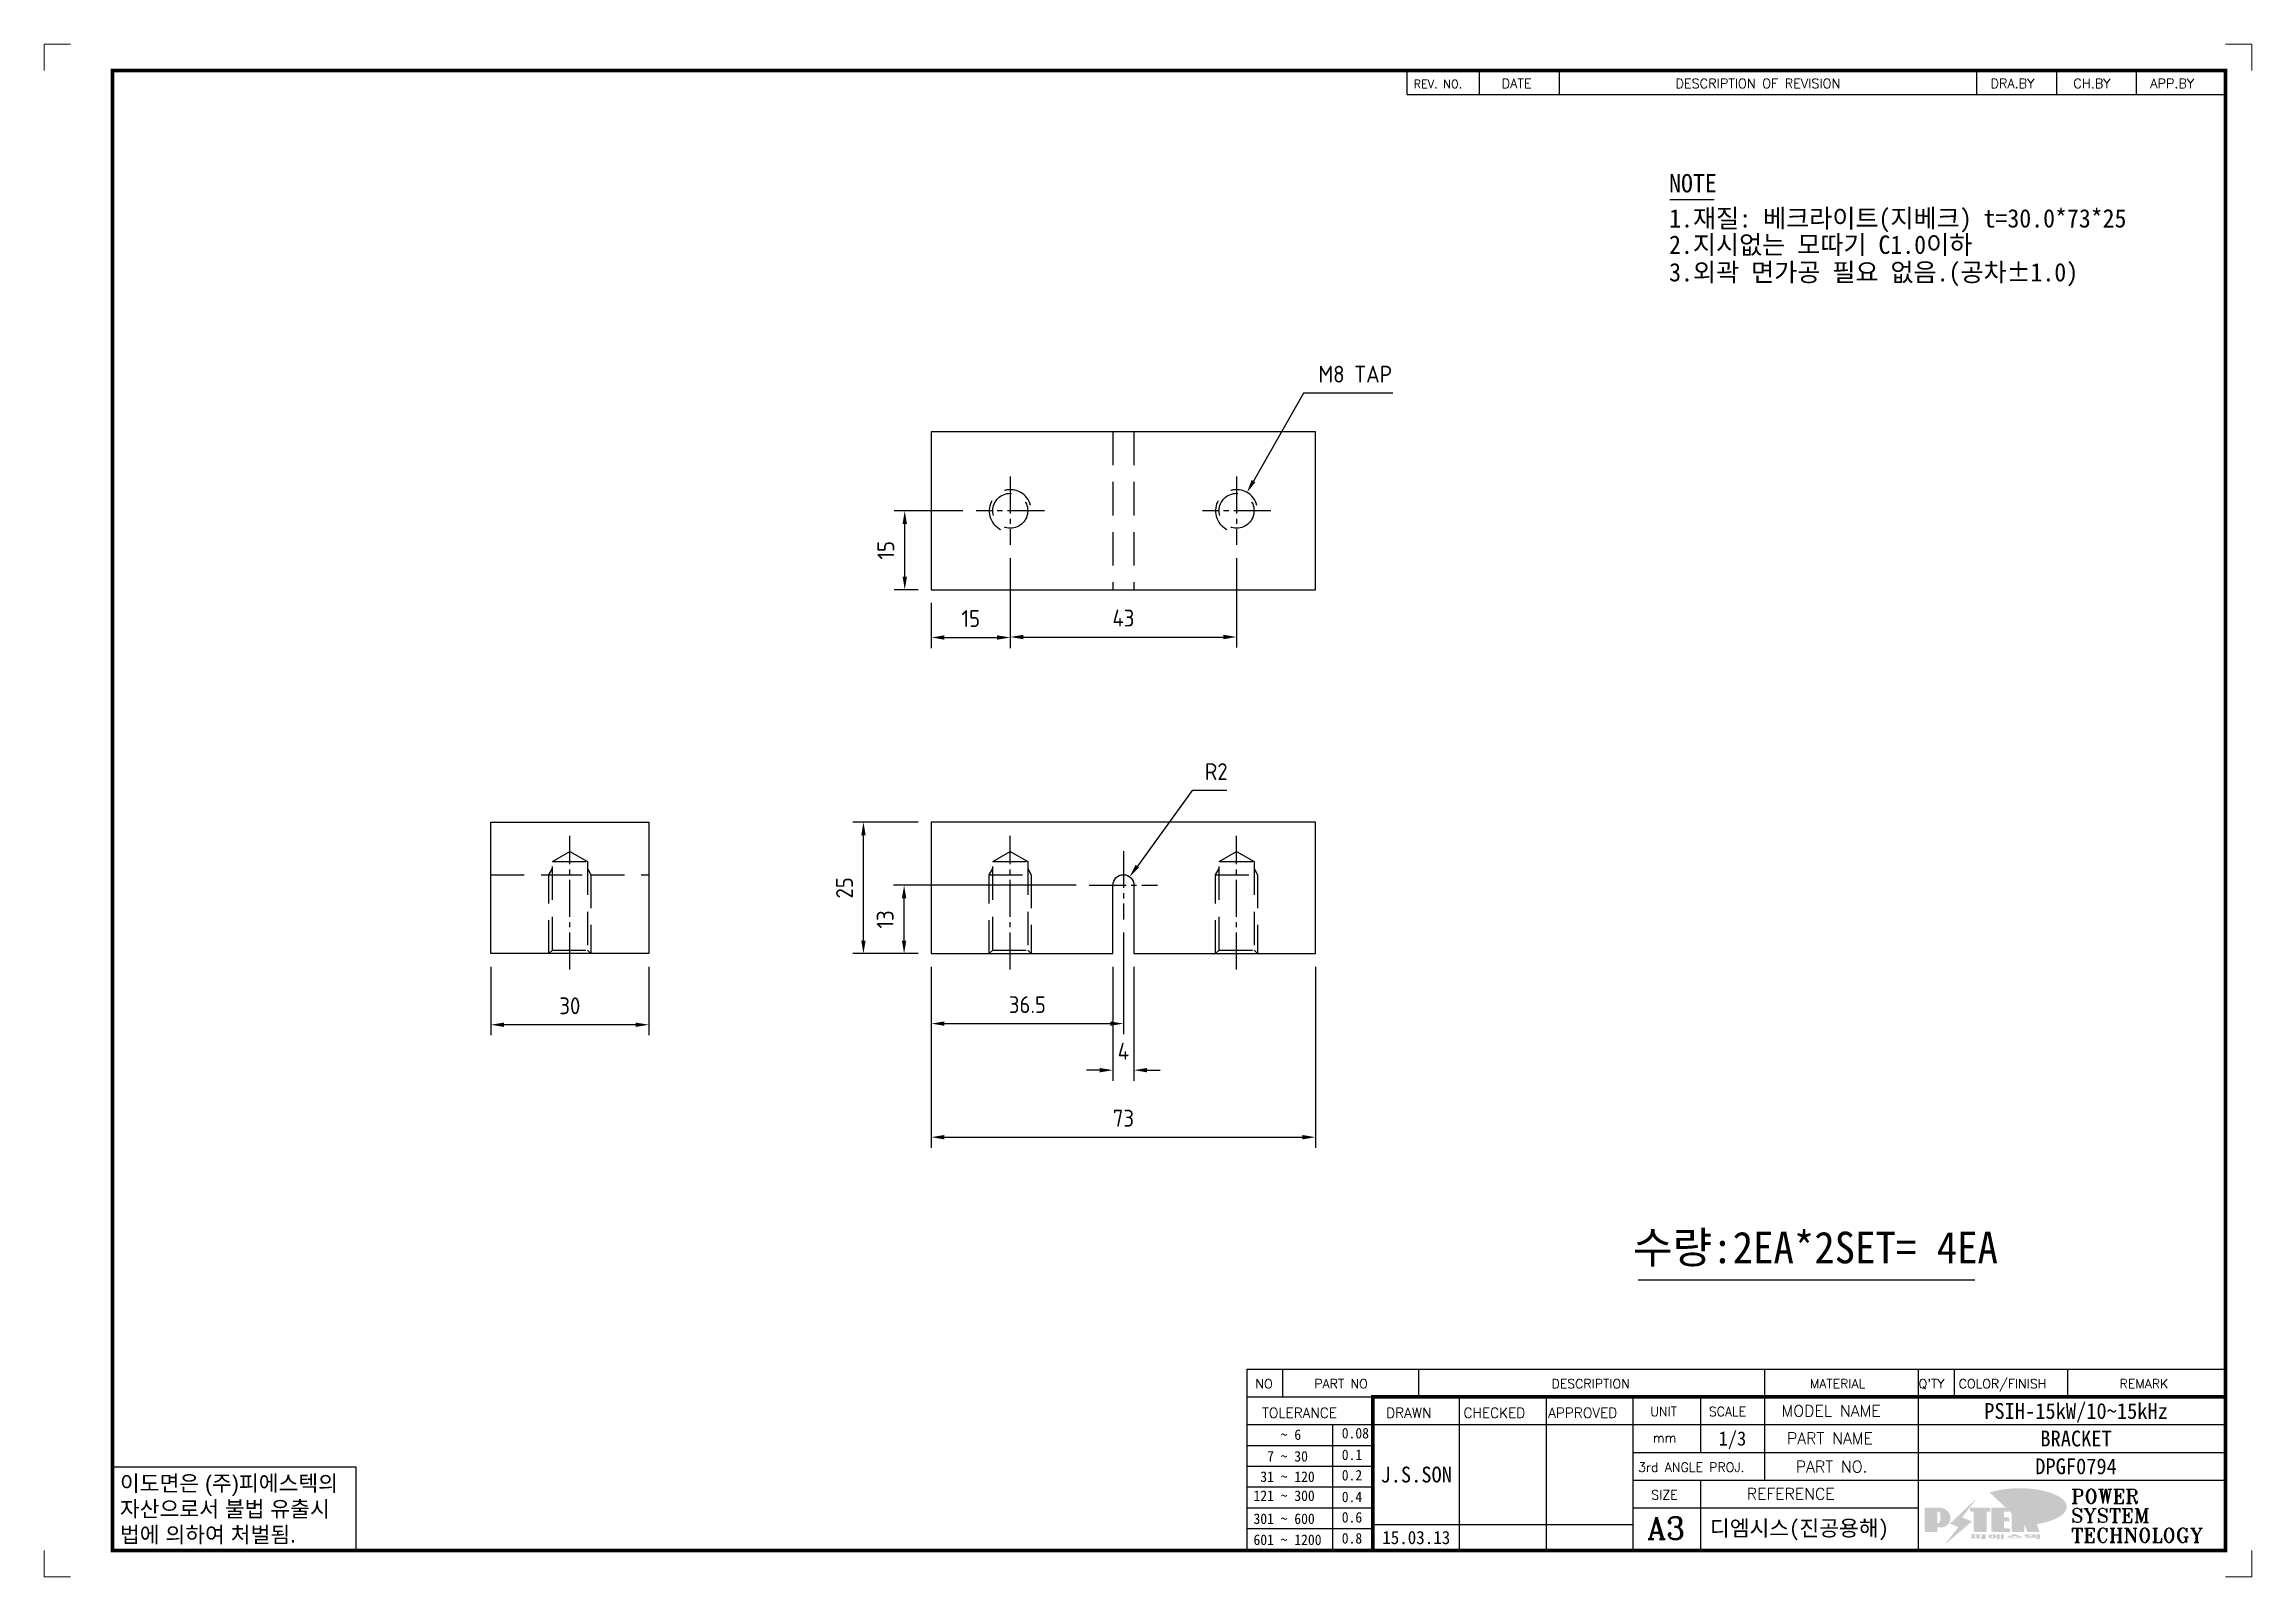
# Model space of a CAD drawing. Header units: millimetres. Extents: x 24815 to 36799, y -9299 to 5469.
# Drawn here: x 29906.4 to 30325.9, y -7166.5 to -6875.2 of the extents above; entities that cross this region are included whole.
import ezdxf
from ezdxf.enums import TextEntityAlignment as Align

# ---------------------------------------------------------------- set-up
doc = ezdxf.new("R2010")
doc.units = ezdxf.units.MM
doc.linetypes.add('CENTER1', pattern=[10, 7, -1, 1, -1])
doc.linetypes.add('HIDDEN', pattern=[9.525, 6.35, -3.175])
for name, color, linetype in [('FORMAT-1', 7, 'Continuous'), ('line', 3, 'Continuous'), ('THIN', 3, 'Continuous')]:
    doc.layers.add(name, color=color, linetype=linetype)
doc.styles.add('h1', font='')
doc.styles.add('HAN', font='')
doc.styles.add('RC', font='ROMANC.SHX')
doc.styles.add('ROMANT', font='romant')
doc.styles.get("Standard").update_dxf_attribs({"font": 'ISOCP.SHX', "bigfont": 'WHGTXT.SHX'})
doc.styles.get('h1').set_extended_font_data('New Gulim')
doc.styles.get('HAN').set_extended_font_data('GulimChe')
doc.dimstyles.new('PS-1', dxfattribs={"dimtxt": 3.2, "dimasz": 2.5, "dimexe": 2, "dimexo": 2.5, "dimgap": 2, "dimtad": 1, "dimtoh": 1, "dimrnd": 0.05, "dimzin": 12, "dimdsep": 46, "dimtxsty": 'Standard', "dimcen": 0, "dimclrt": 2, "dimazin": 3, "dimtfac": 1, "dimtofl": 0, "dimtmove": 0, "dimatfit": 3, "dimfxl": 0, "dimtolj": 1, "dimtzin": 0, "dimarcsym": 0})

msp = doc.modelspace()

# ---------------------------------------------------------------- texts
at = {"color": 2, "style": 'HAN'}
for s, height, p in [('NOTE', 3.5, (30215.177, -6903.334)), ('1.재질: 베크라이트(지베크) t=30.0*73*25', 3.5, (30215.177, -6910.002)), ('2.지시없는 모따기 C1.0이하 ', 3.5, (30215.161, -6915.019)), ('3.외곽 면가공 필요 없음.(공차%%P1.0)', 3.5, (30215.177, -6920.246)), ('수량:2EA*2SET= 4EA', 6, (30208.31, -7106.857))]:
    msp.add_text(s, height=height, dxfattribs=at).set_placement(p)

# ---------------------------------------------------------------- blocks, each defined once
blk = doc.blocks.new('t3')
for p, q in [((0, 15.88), (46.25, 15.88)), ((0, 15.88), (0, 0)), ((46.25, 15.88), (46.25, 0)), ((0, 0), (46.25, 0))]:
    blk.add_line(p, q)
at = {"color": 1, "style": 'h1'}
for s, p in [('이도면은 (주)피에스텍의', (1.4, 11.29)), ('자산으로서 불법 유출시', (1.4, 6.41)), ('법에 의하여 처벌됨.', (1.4, 1.52))]:
    blk.add_text(s, height=3, dxfattribs=at).set_placement(p)
blk = doc.blocks.new('new LOGO')
at = {"layer": 'line'}
h = blk.add_hatch(color=1, dxfattribs=at)
h.paths.add_polyline_path([(41.5, 16.4), (54.3, 16.4, 1), (54.3, 82.9), (0, 82.9), (0, -0.1), (41.5, -0.1)])
h.paths.add_polyline_path([(41.5, 27.9), (41.5, 71.9), (43.6, 71.9, -0.414214), (54.6, 60.9), (54.6, 38.9, -0.414214), (43.6, 27.9)], flags=16)
h.paths.add_polyline_path([(214.7, 71.9), (227.5, 71.9), (227.5, 82.9), (159.7, 82.9), (159.7, 71.9), (172.5, 71.9), (172.5, -0.1), (214.7, -0.1)])
h.paths.add_polyline_path([(276, 37.4), (294.8, 37.4), (294.8, 49.1), (276, 49.1), (276, 71.9), (294.8, 71.9), (294.8, 82.9), (234.5, 82.9), (234.5, -0.1), (297, -0.1), (297, 10.9), (276, 10.9)])
h.paths.add_polyline_path([(347.2, 35.2), (359.7, -0.1), (400.5, -0.1), (379.6, 66.8), (399.7, 82.9), (380.6, 82.9), (347.2, 61.6), (347.2, 82.9), (305.5, 82.9), (305.5, -0.1), (347.2, -0.1)])
h = blk.add_hatch(color=250, dxfattribs=at)
h.paths.add_polyline_path([(44.5, 69.4), (46.6, 69.4, -0.129793), (52, 68, 0.221832), (43.6, 71.9), (41.5, 71.9), (41.5, 27.9), (43.6, 27.9, 0.02048), (44.5, 28)], flags=17)
h.paths.add_polyline_path([(44.5, 13.9), (57.3, 13.9, 0.72362), (77.1, 73.9, -0.679777), (54.3, 16.4), (41.5, 16.4), (41.5, -0.1), (3, -0.1), (3, -2.6), (44.5, -2.6)])
h.paths.add_polyline_path([(117.9, 14.2), (71.5, -44.4), (77.1, -39.6), (120.8, 15.6), (92, 28.9), (173.3, 106), (177.5, 111.4), (89.1, 27.6)])
h.paths.add_polyline_path([(162.7, 71.9), (162.7, 69.4), (172.5, 69.4), (172.5, 71.9)], flags=17)
h.paths.add_polyline_path([(217.7, 69.4), (230.5, 69.4), (230.5, 80.4), (227.5, 80.4), (227.5, 71.9), (214.7, 71.9), (214.7, -0.1), (175.5, -0.1), (175.5, -2.6), (217.7, -2.6)])
h.paths.add_polyline_path([(297.8, 46.6), (294.8, 46.6), (294.8, 37.4), (276, 37.4), (276, 10.9), (279, 10.9), (279, 34.9), (297.8, 34.9)])
h.paths.add_polyline_path([(300, 8.4), (297, 8.4), (297, -0.1), (237.5, -0.1), (237.5, -2.6), (300, -2.6)])
h.paths.add_polyline_path([(297.8, 80.4), (294.8, 80.4), (294.8, 71.9), (276, 71.9), (276, 49.1), (279, 49.1), (279, 69.4), (297.8, 69.4)])
h.paths.add_polyline_path([(350.2, 80.4), (347.2, 80.4), (347.2, 61.6), (350.2, 63.5)])
h.paths.add_polyline_path([(350.2, 26.7), (347.2, 35.2), (347.2, -0.1), (308.5, -0.1), (308.5, -2.6), (350.2, -2.6)])
h.paths.add_polyline_path([(402.7, 80.4), (396.5, 80.4), (379.6, 66.8), (400.5, -0.1), (361.8, -0.1), (362.7, -2.6), (403.5, -2.6), (382.6, 64.3)])
blk.add_hatch(color=5, dxfattribs=at).paths.add_polyline_path([(166.3, 35), (131, 49), (180.4, 112.7), (92, 28.9), (120.8, 15.6), (74.4, -43)])
h = blk.add_hatch(color=253, dxfattribs=at)
edge = h.paths.add_edge_path()
edge.add_ellipse((333.9, 86.4), major_axis=(-165.9, 0), ratio=0.39426, start_angle=111.51268, end_angle=334.46902)
edge.add_ellipse((314.1, 81.2), major_axis=(-153.7, 0), ratio=0.40699, start_angle=121.30662, end_angle=327.74369, ccw=False)
edge.add_line((394, 27.8), (394.7, 25.6))
h = blk.add_hatch(color=250, dxfattribs=at)
edge = h.paths.add_edge_path()
edge.add_ellipse((237.8, -17.6), major_axis=(-14.3, 0), ratio=0.526336, start_angle=192.2456, end_angle=269.07481)
edge.add_line((238.1, -10.1), (237.6, -10.1))
edge.add_ellipse((237.8, -17.6), major_axis=(-14.3, 0), ratio=0.526336, start_angle=270.92519, end_angle=449.07481)
edge.add_line((237.6, -25.1), (238.1, -25.1))
edge.add_ellipse((237.8, -17.6), major_axis=(-14.3, 0), ratio=0.526336, start_angle=450.92519, end_angle=527.7544)
edge.add_line((251.7, -19.2), (254.1, -19.2))
edge.add_line((254.1, -19.2), (254.1, -27.1))
edge.add_line((254.1, -27.1), (263.1, -27.1))
edge.add_line((263.1, -27.1), (263.1, -10.1))
edge.add_line((263.1, -10.1), (254.1, -10.1))
edge.add_line((254.1, -10.1), (254.1, -16))
edge.add_line((254.1, -16), (251.7, -16))
h.paths.add_polyline_path([(241, -16.4), (241, -18.7, -1), (234.4, -18.7), (234.4, -16.4, -1)], flags=16)
h.paths.add_polyline_path([(278.2, -10.1), (268.1, -10.1), (268.1, -27.1), (278.2, -27.1)])
h.paths.add_polyline_path([(310.3, -10.1), (310.3, -11.1, -0.157169), (289.3, -17.5), (294, -19.9, 0.128407), (316.3, -15.9, 0.128407), (338.6, -19.9), (343.3, -17.5, -0.157169), (322.2, -11.1), (322.2, -10.1)])
h.paths.add_polyline_path([(342.1, -25.1), (342.1, -22.3), (290.4, -22.3), (290.4, -25.1)])
h.paths.add_polyline_path([(352, -10.1), (352, -16.2, 0.414214), (354, -18.2), (378.7, -18.2), (378.7, -19.6), (390.2, -19.6), (390.2, -10.1), (378.7, -10.1), (378.7, -13.6), (374.7, -13.6), (374.7, -15.1), (378.7, -15.1), (378.7, -16.2), (364.7, -16.2), (364.7, -15.1), (371.2, -15.1), (371.2, -13.6), (364.7, -13.6), (364.7, -12.6), (374.7, -12.6), (374.7, -10.1)])
h.paths.add_polyline_path([(393.8, -10.1), (393.8, -19.6), (405, -19.6), (405, -10.1)])
h.paths.add_polyline_path([(405, -27.1), (405, -20.9), (356.8, -20.9), (356.8, -23), (391.8, -23), (391.8, -27.1)])
h.paths.add_polyline_path([(200.4, -10.1), (200.4, -22.3), (193.2, -22.3), (193.2, -12.6), (196.6, -12.6), (196.6, -10.1), (161, -10.1), (161, -12.6), (164.5, -12.6), (164.5, -22.3), (161, -22.3), (161, -25.1), (200.4, -25.1), (200.4, -27.1), (213.9, -27.1), (213.9, -10.1)])
h.paths.add_polyline_path([(182, -12.6), (175.6, -12.6), (175.6, -22.3), (182, -22.3)], flags=17)
blk = doc.blocks.new('format-3')
at = {"color": 3, "lineweight": 9}
for p, q in [((0, 286.3), (0, 291.3)), ((5, 291.3), (0, 291.3)), ((414.5, 291.3), (419.5, 291.3)), ((419.5, 286.3), (419.5, 291.3)), ((0, 5), (0, 0)), ((419.5, 5), (419.5, 0)), ((5, 0), (0, 0)), ((414.5, 0), (419.5, 0))]:
    blk.add_line(p, q, dxfattribs=at)
at = {"color": 180}
for p, q in [((258.97, 281.75), (258.97, 286.3)), ((272.71, 281.75), (272.71, 286.3)), ((287.94, 281.75), (287.94, 286.3)), ((367.22, 281.75), (367.22, 286.3)), ((382.45, 281.75), (382.45, 286.3)), ((397.61, 281.75), (397.61, 286.3)), ((258.97, 281.75), (414.5, 281.75)), ((228.5, 39.49), (228.5, 5)), ((228.5, 39.49), (414.5, 39.49)), ((235.29, 39.49), (235.29, 34.21)), ((261.24, 34.21), (261.24, 39.49)), ((326.9, 39.49), (326.9, 34.21)), ((356.11, 39.49), (356.11, 34.21)), ((362.93, 39.49), (362.93, 34.21)), ((384.48, 39.49), (384.48, 34.21)), ((228.5, 34.21), (252.48, 34.21)), ((268.96, 5), (268.96, 34.21)), ((285.45, 5), (285.45, 34.21)), ((301.94, 5), (301.94, 34.21)), ((314.72, 34.21), (314.72, 23.65)), ((326.9, 34.21), (326.9, 18.37)), ((356.11, 34.21), (356.11, 5)), ((228.5, 28.93), (252.48, 28.93)), ((244.89, 5.23), (244.89, 28.93)), ((252.48, 28.93), (414.5, 28.93)), ((228.5, 24.98), (252.48, 24.98)), ((228.5, 21.03), (252.48, 21.03)), ((301.94, 23.65), (414.5, 23.65)), ((228.5, 17.08), (252.48, 17.08)), ((301.94, 18.37), (414.5, 18.37)), ((314.72, 18.37), (314.72, 5)), ((228.5, 13.13), (252.48, 13.13)), ((301.94, 13.09), (356.11, 13.09)), ((228.5, 9.18), (252.48, 9.18)), ((252.48, 9.95), (301.94, 9.95))]:
    blk.add_line(p, q, dxfattribs=at)
at = {"const_width": 0.7}
blk.add_lwpolyline([(252.48, 5), (252.48, 34.21), (414.5, 34.21)], dxfattribs=at)
at = {"layer": 'FORMAT-1', "const_width": 0.7}
blk.add_lwpolyline([(13, 5), (13, 286.3), (414.5, 286.3), (414.5, 5)], close=True, dxfattribs=at)
blk.add_blockref('t3', (13, 5))
at = {"xscale": 0.05400000000000027, "yscale": 0.05400000000000027, "zscale": 0.05400000000000027}
blk.add_blockref('new LOGO', (357.35, 8.65), dxfattribs=at)
at = {"color": 2}
for s, height, style, p in [('REV. NO.', 1.56, 'RC', (260.23, 282.95)), ('DATE', 1.788, 'RC', (276.95, 282.94)), ('DESCRIPTION OF REVISION', 1.7875, 'RC', (309.98, 282.94)), ('DRA.BY', 1.788, 'RC', (369.83, 282.94)), ('CH.BY', 1.788, 'RC', (385.59, 282.94)), ('APP.BY', 1.788, 'RC', (400.18, 282.94)), ('COLOR/FINISH', 1.7424, 'RC', (363.8, 35.83)), ('NO', 1.742, 'RC', (230.16, 35.83)), ('PART NO', 1.742, 'RC', (241.36, 35.83)), ('DESCRIPTION', 1.7424, 'RC', (286.43, 35.83)), ('MATERIAL', 1.742, 'RC', (335.52, 35.83)), ("Q'TY", 1.742, 'RC', (356.17, 35.83)), ('REMARK', 1.742, 'RC', (394.37, 35.83)), (' TOLERANCE', 1.9, 'RC', (230.11, 30.22)), ('DRAWN', 1.9, 'RC', (255, 30.22)), ('CHECKED', 1.9, 'RC', (269.71, 30.22)), ('APPROVED', 1.9, 'RC', (285.8, 30.22)), ('UNIT', 1.742, 'RC', (305.19, 30.55)), ('SCALE', 1.742, 'RC', (316.32, 30.55)), ('MODEL NAME', 2.178, 'RC', (330.12, 30.46)), ('    ~ 6', 2, 'HAN', (229.8, 26.03)), ('0.08', 2, 'HAN', (246.57, 26.31)), ('mm', 1.742, 'RC', (305.67, 25.56)), ('PART NAME', 2.178, 'RC', (331.17, 25.24)), ('  7 ~ 30', 2, 'HAN', (229.8, 21.91)), ('0.1', 2, 'HAN', (246.57, 22.2)), ('3rd ANGLE PROJ.', 1.7424, 'RC', (302.87, 19.97)), ('PART NO.', 2.178, 'RC', (332.84, 19.85)), (' 31 ~ 120', 2, 'HAN', (229.8, 18.04)), ('0.2', 2, 'HAN', (246.57, 18.32)), ('REFERENCE', 2.178, 'RC', (323.52, 14.69)), ('121 ~ 300', 2, 'HAN', (229.8, 14.42)), ('0.4', 2, 'HAN', (246.57, 14.2)), ('SIZE', 1.742, 'RC', (305.39, 14.71)), ('301 ~ 600', 2, 'HAN', (229.8, 10.04)), ('0.6', 2, 'HAN', (246.57, 10.32)), ('601 ~ 1200', 2, 'HAN', (229.8, 6.05)), ('0.8', 2, 'HAN', (246.57, 6.33))]:
    blk.add_text(s, height=height, dxfattribs=dict(at, style=style)).set_placement(p)
at = {"style": 'ROMANT'}
for s, p in [('POWER', (385.15, 13.96)), ('SYSTEM', (385.15, 10.31)), ('TECHNOLOGY', (385.15, 6.56))]:
    blk.add_text(s, height=2.7, dxfattribs=at).set_placement(p)
at = {"color": 2, "lineweight": 25, "style": 'RC'}
blk.add_text('A3', height=4.182, dxfattribs=at).set_placement((304.61, 7.14))
at = {"style": 'HAN'}
for tag, height, p in [('MODEL-NAME', 3, (386.1, 31.53)), ('SCALE', 2.7, (320.81, 26.29)), ('PART-NAME', 3, (386.1, 26.29)), ('CH-BY', 3, (277.21, 19.44)), ('PART-NO', 3, (386.1, 21.01)), ('DRA-BY', 3, (260.72, 19.44)), ('APP-BY', 3, (293.7, 19.44)), ('DRA-DATE', 2.5, (260.72, 7.47)), ('CH-DATE', 2.5, (277.21, 7.47)), ('APP-DATE', 2.5, (293.7, 7.47)), ('관련업체', 3, (333.52, 9.26))]:
    blk.add_attdef(tag, text='', height=height, dxfattribs=at).set_placement(p, align=Align.MIDDLE_CENTER)
blk = doc.blocks.new('*D691')
at = {"color": 0, "linetype": 'ByBlock', "lineweight": -2}
for p, q in [((29991.29, -7050.51), (29991.29, -7063.52)), ((30021.29, -7050.51), (30021.29, -7063.52)), ((30018.79, -7061.52), (29993.79, -7061.52))]:
    blk.add_line(p, q, dxfattribs=at)
at = {"color": 0}
for points in [[(29993.79, -7061.1), (29993.79, -7061.94), (29991.29, -7061.52)], [(30018.79, -7061.1), (30018.79, -7061.94), (30021.29, -7061.52)]]:
    blk.add_solid(points, dxfattribs=at)
at = {"layer": 'Defpoints', "color": 0}
for p in [(29991.29, -7048.01), (30021.29, -7048.01), (29991.29, -7061.52)]:
    blk.add_point(p, dxfattribs=at)
at = {"color": 2, "insert": (30006.29, -7057.92), "char_height": 3.2, "attachment_point": 5}
blk.add_mtext('\\A1;30', dxfattribs=at)
blk = doc.blocks.new('*D692')
at = {"color": 0, "linetype": 'ByBlock', "lineweight": -2}
for p, q in [((30111.48, -7044.01), (30111.48, -7063.3)), ((30074.98, -7050.51), (30074.98, -7063.3)), ((30077.48, -7061.3), (30108.98, -7061.3))]:
    blk.add_line(p, q, dxfattribs=at)
at = {"color": 0}
for points in [[(30077.48, -7060.89), (30077.48, -7061.72), (30074.98, -7061.3)], [(30108.98, -7060.89), (30108.98, -7061.72), (30111.48, -7061.3)]]:
    blk.add_solid(points, dxfattribs=at)
at = {"layer": 'Defpoints', "color": 0}
for p in [(30111.48, -7041.51), (30074.98, -7048.01), (30111.48, -7061.3)]:
    blk.add_point(p, dxfattribs=at)
at = {"color": 2, "insert": (30093.23, -7057.7), "char_height": 3.2, "attachment_point": 5}
blk.add_mtext('\\A1;36.5', dxfattribs=at)
blk = doc.blocks.new('*D693')
at = {"color": 0, "linetype": 'ByBlock', "lineweight": -2}
for p, q in [((30109.48, -7050.51), (30109.48, -7072.15)), ((30113.48, -7050.51), (30113.48, -7072.15)), ((30106.98, -7070.15), (30104.48, -7070.15)), ((30115.98, -7070.15), (30118.48, -7070.15))]:
    blk.add_line(p, q, dxfattribs=at)
at = {"color": 0}
for points in [[(30106.98, -7069.74), (30106.98, -7070.57), (30109.48, -7070.15)], [(30115.98, -7069.74), (30115.98, -7070.57), (30113.48, -7070.15)]]:
    blk.add_solid(points, dxfattribs=at)
at = {"layer": 'Defpoints', "color": 0}
for p in [(30109.48, -7048.01), (30113.48, -7048.01), (30113.48, -7070.15)]:
    blk.add_point(p, dxfattribs=at)
at = {"color": 2, "insert": (30111.48, -7066.55), "char_height": 3.2, "attachment_point": 5}
blk.add_mtext('\\A1;4', dxfattribs=at)
blk = doc.blocks.new('*D694')
at = {"color": 0, "linetype": 'ByBlock', "lineweight": -2}
for p, q in [((30074.98, -7050.51), (30074.98, -7084.89)), ((30147.98, -7050.51), (30147.98, -7084.89)), ((30077.48, -7082.89), (30145.48, -7082.89))]:
    blk.add_line(p, q, dxfattribs=at)
at = {"color": 0}
for points in [[(30077.48, -7082.47), (30077.48, -7083.31), (30074.98, -7082.89)], [(30145.48, -7082.47), (30145.48, -7083.31), (30147.98, -7082.89)]]:
    blk.add_solid(points, dxfattribs=at)
at = {"layer": 'Defpoints', "color": 0}
for p in [(30074.98, -7048.01), (30147.98, -7048.01), (30147.98, -7082.89)]:
    blk.add_point(p, dxfattribs=at)
at = {"color": 2, "insert": (30111.48, -7079.29), "char_height": 3.2, "attachment_point": 5}
blk.add_mtext('\\A1;73', dxfattribs=at)
blk = doc.blocks.new('*D695')
at = {"color": 0, "linetype": 'ByBlock', "lineweight": -2}
for p, q in [((30102.48, -7035.01), (30067.81, -7035.01)), ((30069.81, -7045.51), (30069.81, -7037.51)), ((30072.48, -7048.01), (30067.81, -7048.01))]:
    blk.add_line(p, q, dxfattribs=at)
at = {"color": 0}
for points in [[(30069.39, -7037.51), (30070.22, -7037.51), (30069.81, -7035.01)], [(30069.39, -7045.51), (30070.22, -7045.51), (30069.81, -7048.01)]]:
    blk.add_solid(points, dxfattribs=at)
at = {"layer": 'Defpoints', "color": 0}
for p in [(30069.81, -7035.01), (30104.98, -7035.01), (30074.98, -7048.01)]:
    blk.add_point(p, dxfattribs=at)
at = {"color": 2, "insert": (30066.21, -7041.51), "char_height": 3.2, "attachment_point": 5, "rotation": 90}
blk.add_mtext('\\A1;13', dxfattribs=at)
blk = doc.blocks.new('*D696')
at = {"color": 0, "linetype": 'ByBlock', "lineweight": -2}
for p, q in [((30072.48, -7023.01), (30060.08, -7023.01)), ((30062.08, -7045.51), (30062.08, -7025.51)), ((30072.48, -7048.01), (30060.08, -7048.01))]:
    blk.add_line(p, q, dxfattribs=at)
at = {"color": 0}
for points in [[(30061.67, -7025.51), (30062.5, -7025.51), (30062.08, -7023.01)], [(30061.67, -7045.51), (30062.5, -7045.51), (30062.08, -7048.01)]]:
    blk.add_solid(points, dxfattribs=at)
at = {"layer": 'Defpoints', "color": 0}
for p in [(30062.08, -7023.01), (30074.98, -7023.01), (30074.98, -7048.01)]:
    blk.add_point(p, dxfattribs=at)
at = {"color": 2, "insert": (30058.48, -7035.51), "char_height": 3.2, "attachment_point": 5, "rotation": 90}
blk.add_mtext('\\A1;25', dxfattribs=at)
blk = doc.blocks.new('*D697')
at = {"color": 0, "linetype": 'ByBlock', "lineweight": -2}
for p, q in [((30089.98, -6972.84), (30089.98, -6989.92)), ((30074.98, -6981.34), (30074.98, -6989.92)), ((30077.48, -6987.92), (30087.48, -6987.92))]:
    blk.add_line(p, q, dxfattribs=at)
at = {"color": 0}
for points in [[(30077.48, -6987.51), (30077.48, -6988.34), (30074.98, -6987.92)], [(30087.48, -6987.51), (30087.48, -6988.34), (30089.98, -6987.92)]]:
    blk.add_solid(points, dxfattribs=at)
at = {"layer": 'Defpoints', "color": 0}
for p in [(30089.98, -6970.34), (30074.98, -6978.84), (30089.98, -6987.92)]:
    blk.add_point(p, dxfattribs=at)
at = {"color": 2, "insert": (30082.48, -6984.32), "char_height": 3.2, "attachment_point": 5}
blk.add_mtext('\\A1;15', dxfattribs=at)
blk = doc.blocks.new('*D698')
at = {"color": 0, "linetype": 'ByBlock', "lineweight": -2}
for p, q in [((30089.98, -6972.84), (30089.98, -6989.83)), ((30132.98, -6972.84), (30132.98, -6989.83)), ((30092.48, -6987.83), (30130.48, -6987.83))]:
    blk.add_line(p, q, dxfattribs=at)
at = {"color": 0}
for points in [[(30092.48, -6987.41), (30092.48, -6988.25), (30089.98, -6987.83)], [(30130.48, -6987.41), (30130.48, -6988.25), (30132.98, -6987.83)]]:
    blk.add_solid(points, dxfattribs=at)
at = {"layer": 'Defpoints', "color": 0}
for p in [(30089.98, -6970.34), (30132.98, -6970.34), (30132.98, -6987.83)]:
    blk.add_point(p, dxfattribs=at)
at = {"color": 2, "insert": (30111.48, -6984.23), "char_height": 3.2, "attachment_point": 5}
blk.add_mtext('\\A1;43', dxfattribs=at)
blk = doc.blocks.new('*D699')
at = {"color": 0, "linetype": 'ByBlock', "lineweight": -2}
for p, q in [((30080.98, -6963.84), (30067.93, -6963.84)), ((30069.93, -6976.34), (30069.93, -6966.34)), ((30072.48, -6978.84), (30067.93, -6978.84))]:
    blk.add_line(p, q, dxfattribs=at)
at = {"color": 0}
for points in [[(30069.52, -6966.34), (30070.35, -6966.34), (30069.93, -6963.84)], [(30069.52, -6976.34), (30070.35, -6976.34), (30069.93, -6978.84)]]:
    blk.add_solid(points, dxfattribs=at)
at = {"layer": 'Defpoints', "color": 0}
for p in [(30069.93, -6963.84), (30083.48, -6963.84), (30074.98, -6978.84)]:
    blk.add_point(p, dxfattribs=at)
at = {"color": 2, "insert": (30066.33, -6971.34), "char_height": 3.2, "attachment_point": 5, "rotation": 90}
blk.add_mtext('\\A1;15', dxfattribs=at)
blk = doc.blocks.new('*D700')
at = {"color": 0, "linetype": 'ByBlock', "lineweight": -2}
for p, q in [((30145.73, -6941.48), (30136.2, -6958.19)), ((30162.65, -6941.48), (30145.73, -6941.48))]:
    blk.add_line(p, q, dxfattribs=at)
at = {"color": 0}
blk.add_solid([(30135.84, -6957.98), (30136.56, -6958.4), (30134.96, -6960.36)], dxfattribs=at)
at = {"layer": 'Defpoints', "color": 0}
for p in [(30134.96, -6960.36), (30131, -6967.31)]:
    blk.add_point(p, dxfattribs=at)
at = {"color": 2, "insert": (30155.54, -6937.88), "char_height": 3.2, "attachment_point": 5}
blk.add_mtext('\\A1;M8 TAP', dxfattribs=at)
blk = doc.blocks.new('*D701')
at = {"color": 0, "linetype": 'ByBlock', "lineweight": -2}
for p, q in [((30124.56, -7017), (30114.13, -7031.36)), ((30131.14, -7017), (30124.56, -7017))]:
    blk.add_line(p, q, dxfattribs=at)
at = {"color": 0}
blk.add_solid([(30113.79, -7031.12), (30114.46, -7031.61), (30112.66, -7033.39)], dxfattribs=at)
at = {"layer": 'Defpoints', "color": 0}
for p in [(30111.48, -7035.01), (30112.66, -7033.39)]:
    blk.add_point(p, dxfattribs=at)
at = {"color": 2, "insert": (30129.12, -7013.4), "char_height": 3.2, "attachment_point": 5}
blk.add_mtext('\\A1;R2', dxfattribs=at)

# ---------------------------------------------------------------- dimensions: what is measured, and where the dimension line sits
dim = msp.add_diameter_dim_2p(p1=(30130.999, -6967.313), p2=(30134.962, -6960.363), text='M8 TAP', dimstyle='PS-1', override={"dimfxl": 0.65, "dimarcsym": 1})
dim.commit()
dim.dimension.update_dxf_attribs({"geometry": '*D700', "text_midpoint": (30155.539, -6941.48), "dimtype": 163})
for base, p1, p2, picture, middle in [((30069.933, -6963.838), (30074.981, -6978.838), (30083.481, -6963.838), '*D699', (30066.333, -6971.338)), ((30062.084, -7023.006), (30074.981, -7048.006), (30074.981, -7023.006), '*D696', (30058.484, -7035.506)), ((30069.808, -7035.006), (30074.981, -7048.006), (30104.981, -7035.006), '*D695', (30066.208, -7041.506))]:
    dim = msp.add_linear_dim(base=base, p1=p1, p2=p2, angle=90, dimstyle='PS-1', override={"dimfxl": 0.65, "dimarcsym": 1})
    dim.commit()
    dim.dimension.update_dxf_attribs({"geometry": picture, "text_midpoint": middle})
for base, p1, p2, picture, middle in [((30089.981, -6987.922), (30074.981, -6978.838), (30089.981, -6970.338), '*D697', (30082.481, -6984.322)), ((30132.981, -6987.829), (30089.981, -6970.338), (30132.981, -6970.338), '*D698', (30111.481, -6984.229)), ((30111.481, -7061.303), (30074.981, -7048.006), (30111.481, -7041.506), '*D692', (30093.231, -7057.703)), ((29991.292, -7061.519), (30021.292, -7048.006), (29991.292, -7048.006), '*D691', (30006.292, -7057.919)), ((30147.981, -7082.89), (30074.981, -7048.006), (30147.981, -7048.006), '*D694', (30111.481, -7079.29))]:
    dim = msp.add_linear_dim(base=base, p1=p1, p2=p2, dimstyle='PS-1', override={"dimfxl": 0.65, "dimarcsym": 1})
    dim.commit()
    dim.dimension.update_dxf_attribs({"geometry": picture, "text_midpoint": middle})
dim = msp.add_radius_dim(center=(30111.481, -7035.006), mpoint=(30112.656, -7033.387), dimstyle='PS-1', override={"dimfxl": 0.65, "dimarcsym": 1})
dim.commit()
dim.dimension.update_dxf_attribs({"geometry": '*D701', "text_midpoint": (30129.121, -7017.003), "dimtype": 164})
dim = msp.add_linear_dim(base=(30113.481, -7070.154), p1=(30109.481, -7048.006), p2=(30113.481, -7048.006), dimstyle='PS-1', override={"dimfxl": 0.65, "dimarcsym": 1})
dim.commit()
dim.dimension.update_dxf_attribs({"geometry": '*D693', "text_midpoint": (30111.481, -7070.154), "dimtype": 160})

# ---------------------------------------------------------------- linework, layer by layer
at = {"color": 2}
msp.add_line((30215.292, -6904.66), (30223.75, -6904.66), dxfattribs=at)
at = {"color": 1, "linetype": 'CENTER1'}
for p, q in [((30089.981, -6957.338), (30089.981, -6970.338)), ((30132.981, -6957.338), (30132.981, -6970.338)), ((30096.481, -6963.838), (30083.481, -6963.838)), ((30139.481, -6963.838), (30126.481, -6963.838)), ((30006.294, -7051.006), (30006.294, -7025.587)), ((30089.982, -7051.006), (30089.982, -7025.587)), ((30132.982, -7051.006), (30132.982, -7025.587)), ((30111.481, -7028.506), (30111.481, -7041.506)), ((30104.981, -7035.006), (30117.981, -7035.006))]:
    msp.add_line(p, q, dxfattribs=at)
at = {"color": 2, "linetype": 'HIDDEN'}
for p, q in [((30002.971, -7030.506), (30009.617, -7030.506)), ((30086.659, -7030.506), (30093.306, -7030.506)), ((30129.659, -7030.506), (30136.306, -7030.506)), ((29991.292, -7033.006), (30021.292, -7033.006)), ((30002.294, -7033.006), (30010.294, -7033.006)), ((30085.982, -7033.006), (30093.982, -7033.006)), ((30128.982, -7033.006), (30136.982, -7033.006))]:
    msp.add_line(p, q, dxfattribs=at)
msp.add_line((30209.261, -7109.978), (30273.26, -7109.978))
at = {"color": 30}
for points in [[(30074.981, -6948.838), (30074.981, -6978.838), (30147.981, -6978.838), (30147.981, -6948.838)], [(29991.292, -7023.006), (30021.292, -7023.006), (30021.292, -7048.006), (29991.292, -7048.006)]]:
    msp.add_lwpolyline(points, close=True, dxfattribs=at)
msp.add_lwpolyline([(30113.481, -7035.006), (30113.481, -7048.006), (30147.981, -7048.006), (30147.981, -7023.006), (30074.981, -7023.006), (30074.981, -7048.006), (30109.481, -7048.006), (30109.481, -7035.006, -1)], format="xyb", close=True, dxfattribs=at)
at = {"color": 2, "linetype": 'HIDDEN'}
for points in [[(30002.971, -7047.329), (30002.971, -7030.506), (30006.294, -7028.587), (30009.617, -7030.506), (30009.617, -7047.329)], [(30086.659, -7047.329), (30086.659, -7030.506), (30089.982, -7028.587), (30093.306, -7030.506), (30093.306, -7047.329)], [(30129.659, -7047.329), (30129.659, -7030.506), (30132.982, -7028.587), (30136.306, -7030.506), (30136.306, -7047.329)], [(30002.294, -7048.006), (30002.294, -7033.006), (30002.971, -7031.834)], [(30009.617, -7031.834), (30010.294, -7033.006), (30010.294, -7048.006)], [(30085.982, -7048.006), (30085.982, -7033.006), (30086.659, -7031.834)], [(30093.306, -7031.834), (30093.982, -7033.006), (30093.982, -7048.006)], [(30128.982, -7048.006), (30128.982, -7033.006), (30129.659, -7031.834)], [(30136.306, -7031.834), (30136.982, -7033.006), (30136.982, -7048.006)], [(30002.294, -7048.006), (30002.971, -7047.329), (30009.617, -7047.329), (30010.294, -7048.006)], [(30085.982, -7048.006), (30086.659, -7047.329), (30093.306, -7047.329), (30093.982, -7048.006)], [(30128.982, -7048.006), (30129.659, -7047.329), (30136.306, -7047.329), (30136.982, -7048.006)]]:
    msp.add_lwpolyline(points, dxfattribs=at)
msp.add_circle((30089.981, -6963.838), 3.323, dxfattribs=at)
at = {"layer": 'THIN', "color": 2, "linetype": 'HIDDEN'}
for p, q in [((30109.481, -6948.838), (30109.481, -6978.838)), ((30113.481, -6948.838), (30113.481, -6978.838))]:
    msp.add_line(p, q, dxfattribs=at)
msp.add_circle((30132.981, -6963.838), 3.323, dxfattribs=at)
for centre in [(30089.981, -6963.838), (30132.981, -6963.838)]:
    msp.add_arc(centre, 4, 15, 285, dxfattribs=at)

# ---------------------------------------------------------------- block references
ref = msp.add_blockref('format-3', (29906.402, -7166.451))
ref.add_attrib('DRA-DATE', '15.03.13', dxfattribs={"height": 2.5, "style": 'HAN'}).set_placement((30167.122, -7158.976), align=Align.MIDDLE_CENTER)
ref.add_attrib('DRA-BY', 'J.S.SON', dxfattribs={"height": 3, "style": 'HAN'}).set_placement((30167.122, -7147.009), align=Align.MIDDLE_CENTER)
ref.add_attrib('MODEL-NAME', 'PSIH-15kW/10~15kHz', dxfattribs={"lineweight": 35, "height": 3, "style": 'HAN'}).set_placement((30292.498, -7134.926), align=Align.MIDDLE_CENTER)
ref.add_attrib('PART-NAME', 'BRACKET', dxfattribs={"lineweight": 35, "height": 3, "style": 'HAN'}).set_placement((30292.498, -7140.157), align=Align.MIDDLE_CENTER)
ref.add_attrib('PART-NO', 'DPGF0794', dxfattribs={"lineweight": 35, "height": 3, "style": 'HAN'}).set_placement((30292.498, -7145.437), align=Align.MIDDLE_CENTER)
ref.add_attrib('SCALE', '1/3', dxfattribs={"height": 2.7, "style": 'HAN'}).set_placement((30227.211, -7140.157), align=Align.MIDDLE_CENTER)
ref.add_attrib('관련업체', '디엠시스(진공용해)', dxfattribs={"height": 3, "style": 'HAN'}).set_placement((30239.926, -7157.189), align=Align.MIDDLE_CENTER)

msp.set_redraw_order([(e.dxf.handle, doc.entitydb.next_handle()) for e in msp.query("TEXT MTEXT ATTDEF DIMENSION ARC_DIMENSION")])  # texts and dimensions are drawn at this point

doc.saveas('drawing.dxf')
